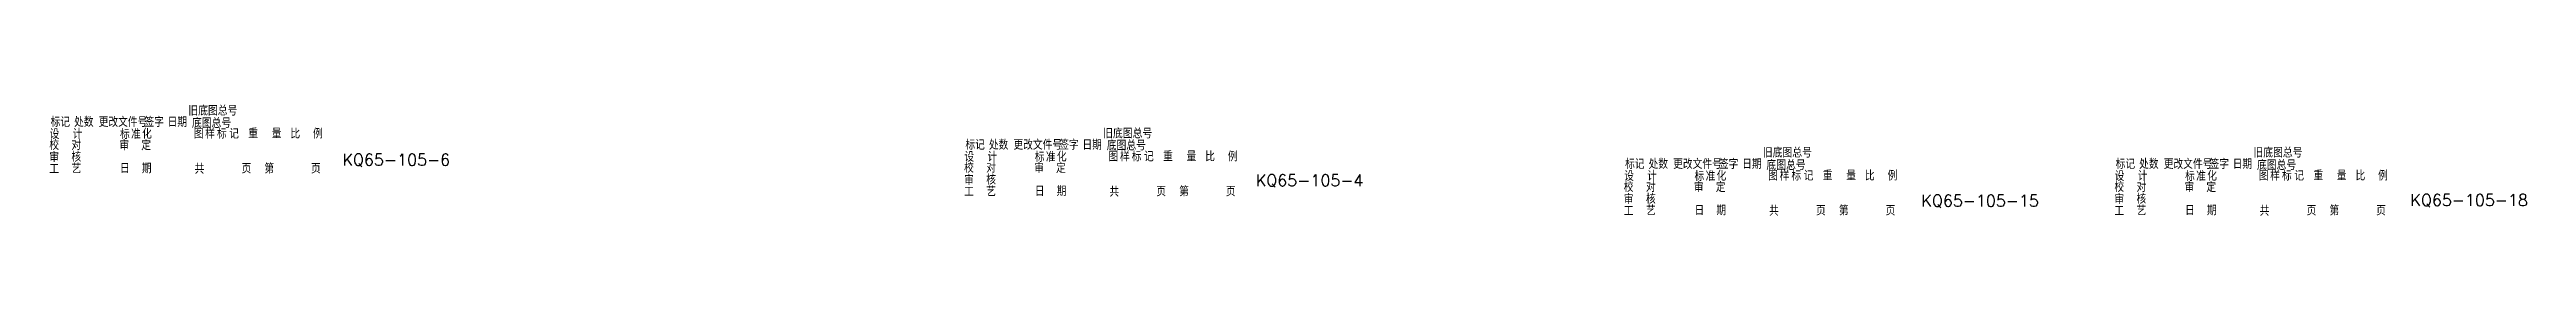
# Model space of a CAD drawing. Header units: millimetres. Extents: x 1188 to 14709, y -1491 to 2629.
# Drawn here: x 1222 to 2283, y 1021 to 1069 of the extents above; entities that cross this region are included whole.
import ezdxf

# ---------------------------------------------------------------- set-up
doc = ezdxf.new("R2010")
doc.units = ezdxf.units.MM
doc.layers.get('0').update_dxf_attribs({"lineweight": 50})
doc.layers.add('1', color=3, linetype='Continuous', lineweight=15)
doc.styles.add('GB2312', font='')
doc.styles.add('HZ', font='txt', dxfattribs={"width": 0.8, "bigfont": 'hztxt'})
doc.styles.add('HZTXT', font='txt', dxfattribs={"bigfont": 'HZTXT'})
doc.styles.get('GB2312').set_extended_font_data('FangSong_GB2312')

msp = doc.modelspace()

# ---------------------------------------------------------------- texts
at = {"color": 3, "char_height": 5, "width": 36.1292, "attachment_point": 1, "style": 'GB2312'}
for s, insert in [('{\\Ftxt,hztxt|c134;KQ65-105-6}', (1347.78754, 1047.98918)), ('{\\Ftxt,hztxt|c134;KQ65-105-4}', (1738.75978, 1039.12218)), ('{\\Ftxt,hztxt|c134;KQ65-105-15}', (2023.6666, 1030.36999)), ('{\\Ftxt,hztxt|c134;KQ65-105-18}', (2232.99624, 1030.64408))]:
    msp.add_mtext(s, dxfattribs=dict(at, insert=insert))
at = {"layer": '1', "style": 'HZ', "width": 0.8}
for s, p in [('标记', (1222.8568, 1059.60054)), ('处数', (1232.901, 1059.60054)), ('更改文件号', (1243.43882, 1059.60054)), ('签字', (1263.0336, 1059.60054)), ('日期', (1272.95531, 1059.60054)), ('校', (1222.30448, 1049.71877)), ('设', (1222.42698, 1054.46182)), ('对', (1231.78451, 1049.71877)), ('计', (1232.29303, 1054.46182)), ('审', (1252.30679, 1049.6194)), ('标', (1252.56104, 1054.37847)), ('准', (1257.31033, 1054.37847)), ('定', (1261.66433, 1049.6194)), ('化', (1262.04107, 1054.52545)), ('图', (1284.12431, 1054.60335)), ('样', (1289.02392, 1054.60335)), ('标', (1294.04602, 1054.60335)), ('记', (1299.31311, 1054.60335)), ('重', (1307.47784, 1054.67537)), ('量', (1317.5275, 1054.67537)), ('比', (1325.52602, 1054.60335)), ('例', (1335.20275, 1054.60335)), ('标记', (1614.45928, 1049.80266)), ('处数', (1624.50348, 1049.80266)), ('更改文件号', (1635.0413, 1049.80266)), ('签字', (1654.63608, 1049.80266)), ('日期', (1664.55779, 1049.80266)), ('工', (1222.30448, 1039.47029)), ('审', (1222.30448, 1044.49127)), ('核', (1231.78451, 1044.63824)), ('艺', (1231.78451, 1039.61727)), ('日', (1252.56104, 1039.7084)), ('期', (1261.91858, 1039.7084)), ('共', (1284.49179, 1039.46484)), ('页', (1304.58019, 1039.61182)), ('第', (1314.37941, 1039.61182)), ('页', (1334.34532, 1039.61182)), ('校', (1613.90697, 1039.9209)), ('设', (1614.02946, 1044.66395)), ('审', (1613.90697, 1034.69339)), ('核', (1623.387, 1034.84037)), ('对', (1623.387, 1039.9209)), ('计', (1623.89551, 1044.66395)), ('审', (1643.90927, 1039.82152)), ('标', (1644.16353, 1044.5806)), ('准', (1648.91282, 1044.5806)), ('定', (1653.26681, 1039.82152)), ('化', (1653.64356, 1044.72757)), ('图', (1675.7268, 1044.80548)), ('样', (1680.62641, 1044.80548)), ('标', (1685.64851, 1044.80548)), ('记', (1690.91559, 1044.80548)), ('重', (1699.08033, 1044.87749)), ('量', (1709.12998, 1044.87749)), ('比', (1717.1285, 1044.80548)), ('例', (1726.80523, 1044.80548)), ('设', (1896.43397, 1036.43266)), ('标记', (1896.86379, 1041.57137)), ('计', (1906.30002, 1036.43266)), ('处数', (1906.90799, 1041.57137)), ('更改文件号', (1917.44581, 1041.57137)), ('标', (1926.56804, 1036.3493)), ('准', (1931.31733, 1036.3493)), ('化', (1936.04807, 1036.49628)), ('签字', (1937.04059, 1041.57137)), ('日期', (1946.9623, 1041.57137)), ('图', (1958.13131, 1036.57419)), ('样', (1963.03092, 1036.57419)), ('标', (1968.05302, 1036.57419)), ('记', (1973.3201, 1036.57419)), ('重', (1981.48484, 1036.6462)), ('量', (1991.53449, 1036.6462)), ('比', (1999.53301, 1036.57419)), ('例', (2009.20974, 1036.57419)), ('设', (2106.43397, 1036.43266)), ('标记', (2106.86379, 1041.57137)), ('计', (2116.30002, 1036.43266)), ('处数', (2116.90799, 1041.57137)), ('更改文件号', (2127.44581, 1041.57137)), ('标', (2136.56804, 1036.3493)), ('准', (2141.31733, 1036.3493)), ('化', (2146.04807, 1036.49628)), ('签字', (2147.04059, 1041.57137)), ('日期', (2156.9623, 1041.57137)), ('图', (2168.13131, 1036.57419)), ('样', (2173.03092, 1036.57419)), ('标', (2178.05302, 1036.57419)), ('记', (2183.3201, 1036.57419)), ('重', (2191.48484, 1036.6462)), ('量', (2201.53449, 1036.6462)), ('比', (2209.53301, 1036.57419)), ('例', (2219.20974, 1036.57419)), ('工', (1613.90697, 1029.67241)), ('艺', (1623.387, 1029.81939)), ('日', (1644.16353, 1029.91052)), ('期', (1653.52107, 1029.91052)), ('共', (1676.09427, 1029.66697)), ('页', (1696.18267, 1029.81394)), ('第', (1705.98189, 1029.81394)), ('页', (1725.9478, 1029.81394)), ('校', (1896.31148, 1031.68961)), ('审', (1896.31148, 1026.4621)), ('核', (1905.79151, 1026.60908)), ('对', (1905.79151, 1031.68961)), ('审', (1926.31378, 1031.59023)), ('定', (1935.67132, 1031.59023)), ('校', (2106.31148, 1031.68961)), ('审', (2106.31148, 1026.4621)), ('核', (2115.79151, 1026.60908)), ('对', (2115.79151, 1031.68961)), ('审', (2136.31378, 1031.59023)), ('定', (2145.67132, 1031.59023)), ('工', (1896.31148, 1021.44112)), ('艺', (1905.79151, 1021.5881)), ('日', (1926.56804, 1021.67923)), ('期', (1935.92558, 1021.67923)), ('共', (1958.49878, 1021.43568)), ('页', (1978.58718, 1021.58265)), ('第', (1988.3864, 1021.58265)), ('页', (2008.35231, 1021.58265)), ('工', (2106.31148, 1021.44112)), ('艺', (2115.79151, 1021.5881)), ('日', (2136.56804, 1021.67923)), ('期', (2145.92558, 1021.67923)), ('共', (2168.49878, 1021.43568)), ('页', (2188.58718, 1021.58265)), ('第', (2198.3864, 1021.58265)), ('页', (2218.35231, 1021.58265))]:
    msp.add_text(s, height=4, dxfattribs=at).set_placement(p)
at = {"layer": '1', "style": 'HZTXT'}
for s, p in [('旧底图总号', (1281.82895, 1064.46779)), ('底图总号', (1283.35449, 1059.13109)), ('旧底图总号', (1673.43144, 1054.66991)), ('底图总号', (1674.95698, 1049.547)), ('旧底图总号', (1955.83595, 1046.43862)), ('旧底图总号', (2165.83595, 1046.43862)), ('底图总号', (1957.36149, 1041.10193)), ('底图总号', (2167.36149, 1041.10193))]:
    msp.add_text(s, height=4, dxfattribs=at).set_placement(p)

doc.saveas('drawing.dxf')
